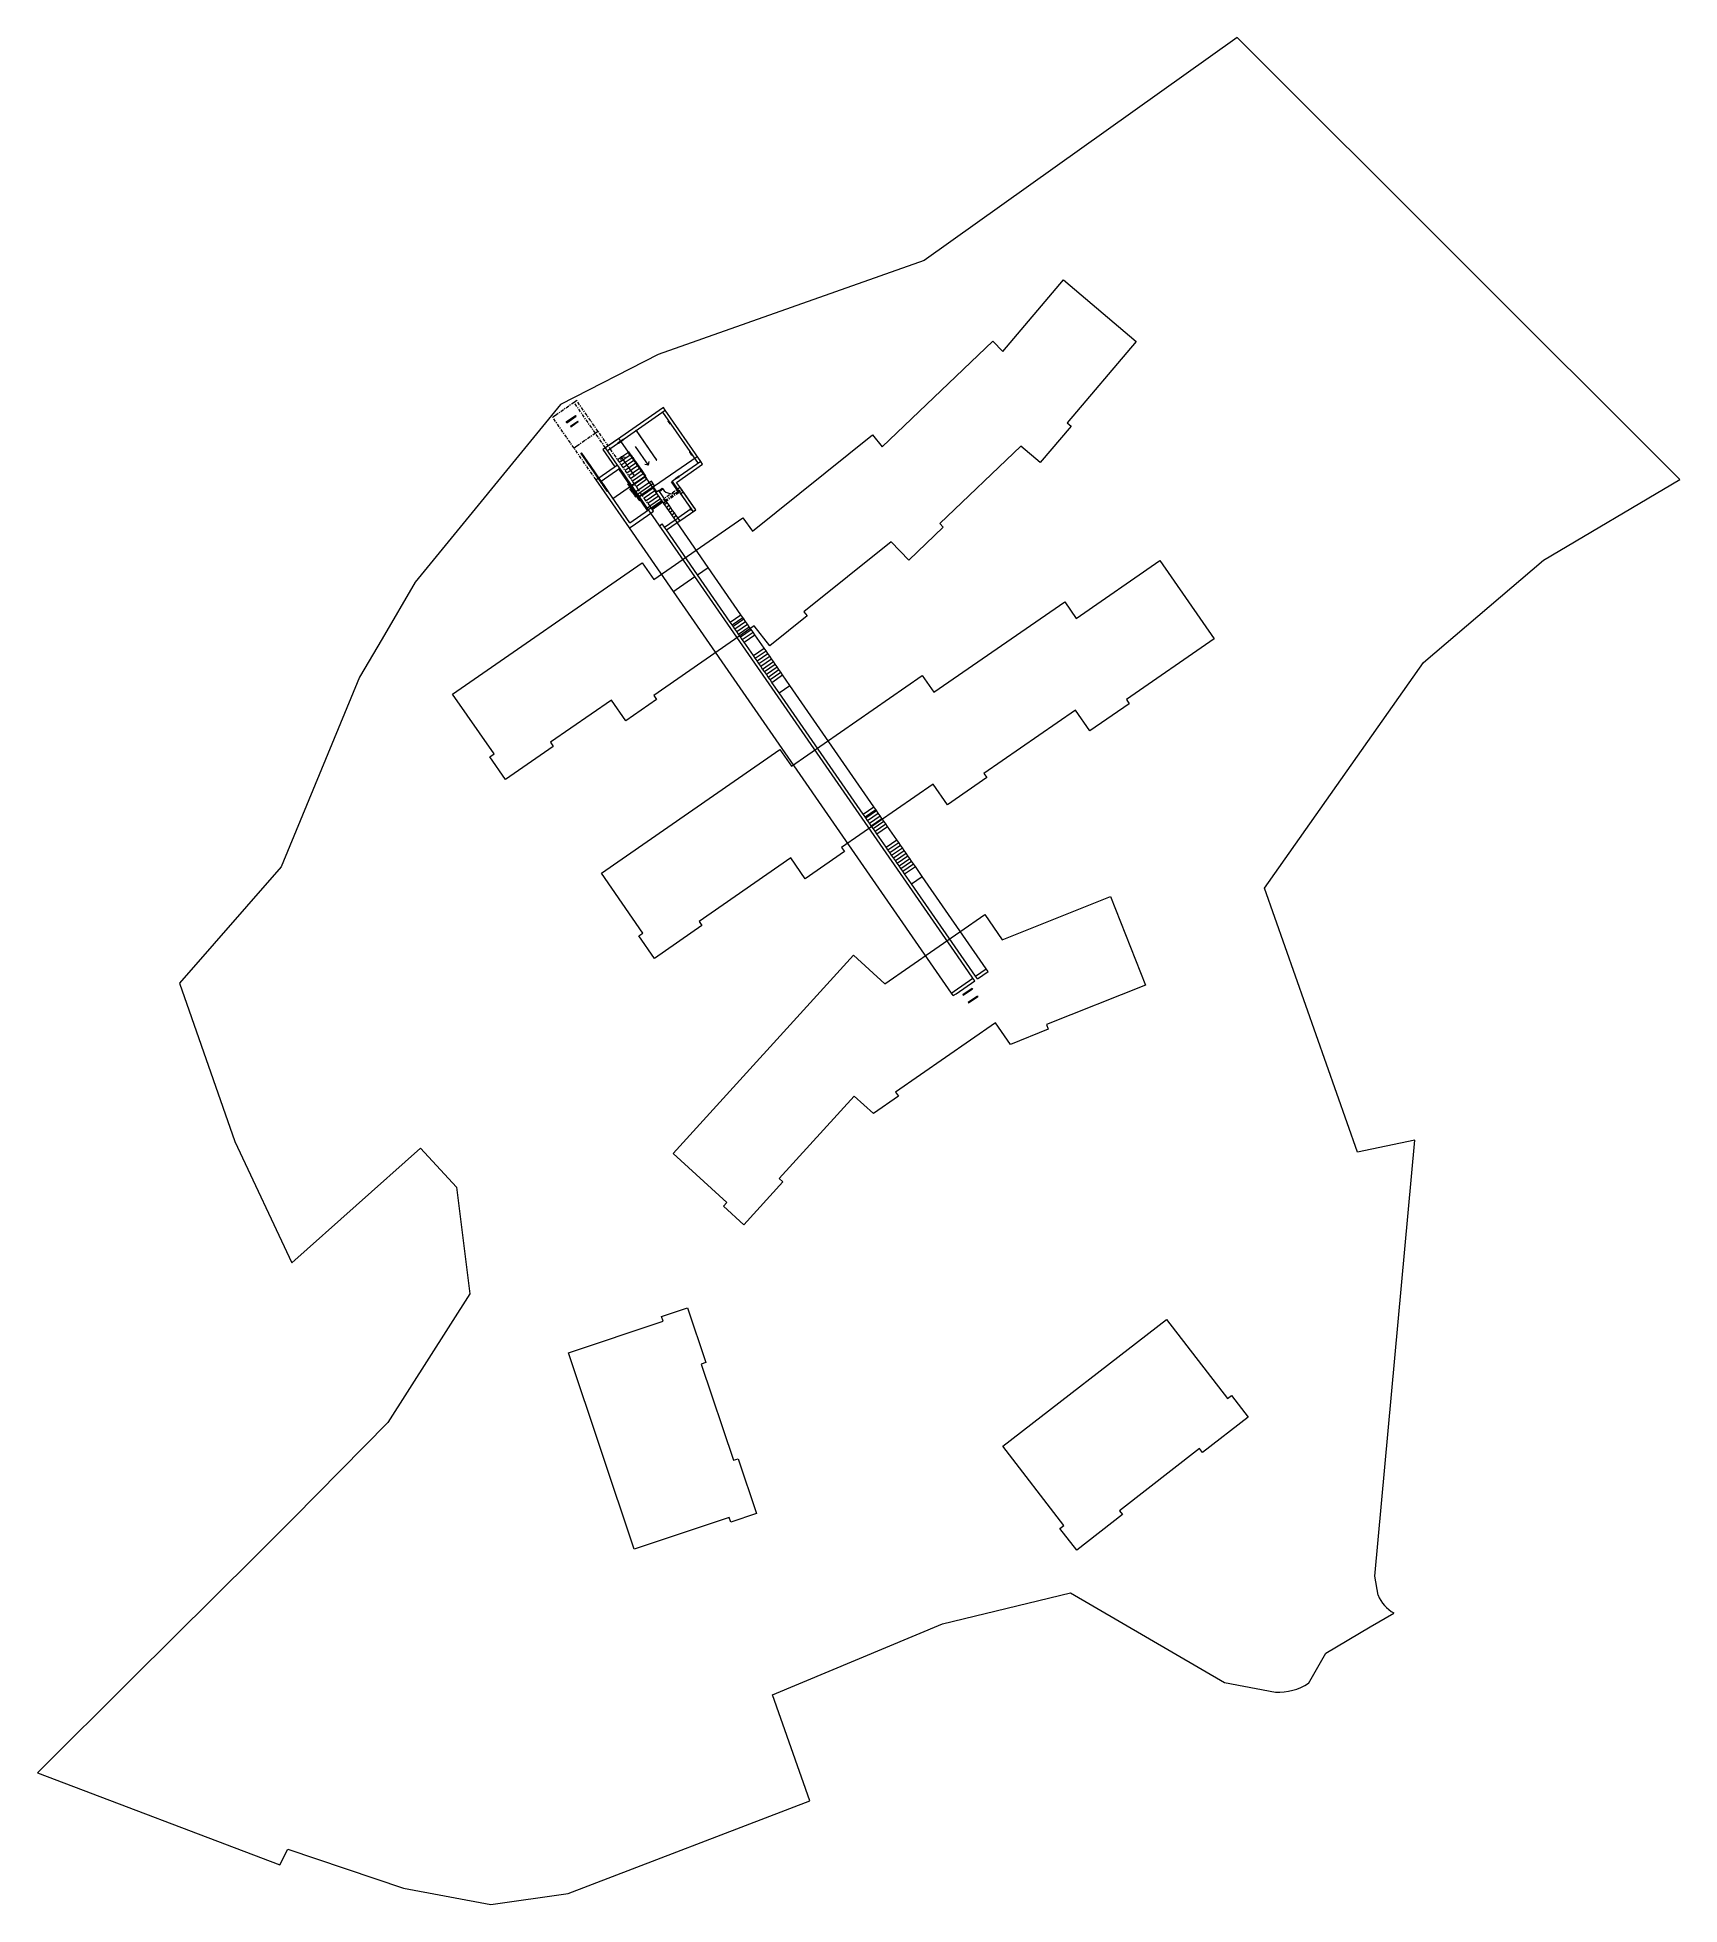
# Model space of a CAD drawing. Header units: metres. Extents: x 2747624 to 2747775, y 1250135 to 1250307.
import ezdxf

# ---------------------------------------------------------------- set-up
doc = ezdxf.new("R2010")
doc.units = ezdxf.units.M
doc.header["$MEASUREMENT"] = 0
doc.linetypes.add('Achse', pattern=[0.23, 0, -0.08, 0.15, 0])
doc.linetypes.add('Strichpunkt 3_1_1mm Achsen', pattern=[0.5, 0.3, -0.1, 0, -0.1])
for name, color, linetype in [('nichttragend', 7, 'Continuous'), ('tragend', 7, 'Continuous'), ('tragend Schichttrennlinien', 7, 'Continuous')]:
    doc.layers.add(name, color=color, linetype=linetype)

msp = doc.modelspace()

# ---------------------------------------------------------------- linework, layer by layer
at = {"layer": 'nichttragend', "color": 253, "linetype": 'Continuous', "lineweight": 0, "true_color": 0x9f9f9f}
for p, q in [((2747734.47, 1250306.78), (2747705.58, 1250286.2)), ((2747775.3, 1250265.99), (2747734.47, 1250306.78)), ((2747705.58, 1250286.2), (2747681.05, 1250277.54)), ((2747712.84, 1250277.79), (2747718.45, 1250284.41)), ((2747718.45, 1250284.41), (2747725.16, 1250278.73)), ((2747681.05, 1250277.54), (2747672.03, 1250272.9)), ((2747701.73, 1250269), (2747711.93, 1250278.75)), ((2747711.93, 1250278.75), (2747712.84, 1250277.79)), ((2747725.16, 1250278.73), (2747718.79, 1250271.21)), ((2747672.03, 1250272.9), (2747658.64, 1250256.51)), ((2747672.56, 1250271.3), (2747673.43, 1250271.89)), ((2747672.56, 1250271.3), (2747672.57, 1250271.29)), ((2747672.57, 1250271.29), (2747673.43, 1250271.89)), ((2747672.57, 1250271.29), (2747672.61, 1250271.23)), ((2747672.61, 1250271.23), (2747673.47, 1250271.83)), ((2747672.67, 1250271.32), (2747673.37, 1250271.8)), ((2747672.67, 1250271.32), (2747672.7, 1250271.28)), ((2747672.7, 1250271.28), (2747673.4, 1250271.76)), ((2747672.95, 1250270.91), (2747673.65, 1250271.39)), ((2747672.95, 1250270.91), (2747672.98, 1250270.86)), ((2747672.98, 1250270.86), (2747673.68, 1250271.35)), ((2747673.37, 1250271.8), (2747673.4, 1250271.76)), ((2747673.43, 1250271.89), (2747673.43, 1250271.89)), ((2747673.43, 1250271.89), (2747673.47, 1250271.83)), ((2747673.65, 1250271.39), (2747673.68, 1250271.35)), ((2747681.99, 1250271.43), (2747681.97, 1250271.42)), ((2747681.97, 1250271.42), (2747681.98, 1250271.41)), ((2747681.98, 1250271.41), (2747681.97, 1250271.4)), ((2747681.97, 1250271.4), (2747682.07, 1250271.25)), ((2747681.98, 1250271.38), (2747681.97, 1250271.38)), ((2747681.97, 1250271.38), (2747681.97, 1250271.38)), ((2747681.97, 1250271.38), (2747681.97, 1250271.38)), ((2747681.97, 1250271.38), (2747681.98, 1250271.38)), ((2747682.2, 1250271.1), (2747681.98, 1250271.41)), ((2747681.98, 1250271.38), (2747681.98, 1250271.38)), ((2747681.98, 1250271.38), (2747681.98, 1250271.38)), ((2747681.98, 1250271.38), (2747681.98, 1250271.38)), ((2747681.98, 1250271.38), (2747681.98, 1250271.37)), ((2747682.07, 1250271.25), (2747681.98, 1250271.38)), ((2747681.98, 1250271.37), (2747681.99, 1250271.36)), ((2747682.1, 1250271.27), (2747681.99, 1250271.43)), ((2747681.99, 1250271.36), (2747682, 1250271.34)), ((2747682, 1250271.34), (2747682.03, 1250271.29)), ((2747682.03, 1250271.29), (2747682.06, 1250271.24)), ((2747682.1, 1250271.19), (2747682.06, 1250271.24)), ((2747682.18, 1250271.09), (2747682.07, 1250271.25)), ((2747682.07, 1250271.25), (2747682.17, 1250271.11)), ((2747682.1, 1250271.27), (2747682.22, 1250271.1)), ((2747682.13, 1250271.14), (2747682.1, 1250271.19)), ((2747682.15, 1250271.13), (2747682.13, 1250271.14)), ((2747682.16, 1250271.11), (2747682.15, 1250271.13)), ((2747682.17, 1250271.11), (2747682.16, 1250271.11)), ((2747682.16, 1250271.11), (2747682.16, 1250271.11)), ((2747682.16, 1250271.11), (2747682.16, 1250271.11)), ((2747682.17, 1250271.11), (2747682.17, 1250271.11)), ((2747682.17, 1250271.11), (2747682.17, 1250271.11)), ((2747682.17, 1250271.11), (2747682.17, 1250271.11)), ((2747682.17, 1250271.11), (2747682.17, 1250271.1)), ((2747682.17, 1250271.1), (2747682.17, 1250271.11)), ((2747682.2, 1250271.1), (2747682.18, 1250271.09)), ((2747682.22, 1250271.1), (2747682.2, 1250271.09)), ((2747682.2, 1250271.09), (2747682.2, 1250271.1)), ((2747719.14, 1250270.91), (2747716.29, 1250267.56)), ((2747718.79, 1250271.21), (2747719.14, 1250270.91)), ((2747677.58, 1250269.53), (2747677.34, 1250269.36)), ((2747677.34, 1250269.36), (2747677.35, 1250269.35)), ((2747677.35, 1250269.35), (2747677.36, 1250269.35)), ((2747677.36, 1250269.35), (2747677.83, 1250269.68)), ((2747677.36, 1250269.35), (2747677.37, 1250269.34)), ((2747677.37, 1250269.34), (2747677.6, 1250269.51)), ((2747677.6, 1250269.51), (2747677.4, 1250269.36)), ((2747677.4, 1250269.36), (2747677.4, 1250269.36)), ((2747677.4, 1250269.36), (2747677.4, 1250269.36)), ((2747677.4, 1250269.36), (2747677.4, 1250269.36)), ((2747677.4, 1250269.36), (2747677.4, 1250269.36)), ((2747677.4, 1250269.36), (2747677.4, 1250269.36)), ((2747677.4, 1250269.36), (2747677.4, 1250269.36)), ((2747677.4, 1250269.36), (2747677.41, 1250269.36)), ((2747677.41, 1250269.36), (2747677.42, 1250269.37)), ((2747677.42, 1250269.37), (2747677.44, 1250269.38)), ((2747677.44, 1250269.38), (2747677.46, 1250269.39)), ((2747677.46, 1250269.39), (2747677.54, 1250269.44)), ((2747677.54, 1250269.44), (2747677.61, 1250269.49)), ((2747677.58, 1250269.53), (2747677.83, 1250269.71)), ((2747677.84, 1250269.67), (2747677.6, 1250269.51)), ((2747677.6, 1250269.51), (2747677.81, 1250269.65)), ((2747677.69, 1250269.55), (2747677.61, 1250269.49)), ((2747677.76, 1250269.6), (2747677.69, 1250269.55)), ((2747677.78, 1250269.62), (2747677.76, 1250269.6)), ((2747677.8, 1250269.63), (2747677.78, 1250269.62)), ((2747677.81, 1250269.64), (2747677.8, 1250269.63)), ((2747677.81, 1250269.65), (2747677.81, 1250269.65)), ((2747677.81, 1250269.65), (2747677.81, 1250269.65)), ((2747677.81, 1250269.65), (2747677.82, 1250269.65)), ((2747677.82, 1250269.65), (2747677.81, 1250269.65)), ((2747677.81, 1250269.65), (2747677.81, 1250269.64)), ((2747677.81, 1250269.64), (2747677.81, 1250269.64)), ((2747677.82, 1250269.65), (2747677.82, 1250269.65)), ((2747677.83, 1250269.71), (2747677.84, 1250269.69)), ((2747677.84, 1250269.69), (2747677.83, 1250269.68)), ((2747677.83, 1250269.68), (2747677.84, 1250269.67)), ((2747680.16, 1250267.31), (2747678.97, 1250269.03)), ((2747679.03, 1250270.54), (2747679, 1250270.52)), ((2747679.03, 1250270.54), (2747679, 1250270.52)), ((2747679, 1250270.52), (2747679.01, 1250270.52)), ((2747679, 1250270.52), (2747679.01, 1250270.52)), ((2747679.03, 1250270.54), (2747679.01, 1250270.52)), ((2747679.01, 1250270.52), (2747680.91, 1250267.77)), ((2747679.01, 1250270.52), (2747680.91, 1250267.77)), ((2747679.02, 1250270.52), (2747679.02, 1250270.53)), ((2747680.94, 1250267.79), (2747679.03, 1250270.54)), ((2747679.03, 1250270.54), (2747679.03, 1250270.54)), ((2747680.94, 1250267.79), (2747679.03, 1250270.54)), ((2747679.03, 1250270.54), (2747679.03, 1250270.54)), ((2747679.08, 1250270.47), (2747679.05, 1250270.45)), ((2747679.07, 1250270.46), (2747679.06, 1250270.46)), ((2747679.13, 1250270.4), (2747679.1, 1250270.38)), ((2747679.12, 1250270.39), (2747679.11, 1250270.39)), ((2747679.17, 1250270.33), (2747679.15, 1250270.31)), ((2747679.16, 1250270.32), (2747679.16, 1250270.33)), ((2747679.22, 1250270.26), (2747679.2, 1250270.24)), ((2747679.21, 1250270.25), (2747679.21, 1250270.26)), ((2747679.27, 1250270.19), (2747679.24, 1250270.18)), ((2747679.26, 1250270.18), (2747679.25, 1250270.19)), ((2747679.32, 1250270.12), (2747679.29, 1250270.11)), ((2747679.31, 1250270.11), (2747679.3, 1250270.12)), ((2747679.36, 1250270.06), (2747679.34, 1250270.04)), ((2747679.36, 1250270.04), (2747679.35, 1250270.05)), ((2747679.41, 1250269.99), (2747679.39, 1250269.97)), ((2747679.4, 1250269.97), (2747679.4, 1250269.98)), ((2747679.46, 1250269.92), (2747679.44, 1250269.9)), ((2747679.45, 1250269.91), (2747679.44, 1250269.91)), ((2747679.51, 1250269.85), (2747679.48, 1250269.83)), ((2747679.5, 1250269.84), (2747679.49, 1250269.84)), ((2747679.56, 1250269.78), (2747679.53, 1250269.76)), ((2747679.55, 1250269.77), (2747679.54, 1250269.78)), ((2747679.6, 1250269.71), (2747679.58, 1250269.69)), ((2747679.59, 1250269.7), (2747679.59, 1250269.71)), ((2747679.65, 1250269.64), (2747679.63, 1250269.63)), ((2747679.64, 1250269.63), (2747679.64, 1250269.64)), ((2747679.7, 1250269.57), (2747679.67, 1250269.56)), ((2747679.69, 1250269.56), (2747679.68, 1250269.57)), ((2747679.75, 1250269.51), (2747679.72, 1250269.49)), ((2747679.74, 1250269.49), (2747679.73, 1250269.5)), ((2747679.79, 1250269.44), (2747679.77, 1250269.42)), ((2747679.78, 1250269.42), (2747679.78, 1250269.43)), ((2747679.84, 1250269.37), (2747679.82, 1250269.35)), ((2747679.83, 1250269.36), (2747679.83, 1250269.36)), ((2747679.89, 1250269.3), (2747679.86, 1250269.28)), ((2747679.88, 1250269.29), (2747679.87, 1250269.29)), ((2747679.94, 1250269.23), (2747679.91, 1250269.21)), ((2747679.93, 1250269.22), (2747679.92, 1250269.23)), ((2747679.98, 1250269.16), (2747679.96, 1250269.14)), ((2747679.97, 1250269.15), (2747679.97, 1250269.16)), ((2747680.03, 1250269.09), (2747680.01, 1250269.08)), ((2747680.02, 1250269.08), (2747680.02, 1250269.09)), ((2747680.08, 1250269.02), (2747680.05, 1250269.01)), ((2747680.07, 1250269.01), (2747680.06, 1250269.02)), ((2747680.13, 1250268.96), (2747680.1, 1250268.94)), ((2747680.12, 1250268.94), (2747680.11, 1250268.95)), ((2747689.74, 1250261.22), (2747700.84, 1250270.12)), ((2747700.84, 1250270.12), (2747701.73, 1250269)), ((2747714.51, 1250269.07), (2747707.04, 1250261.92)), ((2747716.29, 1250267.56), (2747714.51, 1250269.07)), ((2747673.93, 1250268.41), (2747673.97, 1250268.44)), ((2747673.94, 1250268.38), (2747673.93, 1250268.41)), ((2747673.98, 1250268.41), (2747673.94, 1250268.38)), ((2747674.71, 1250267.28), (2747673.94, 1250268.38)), ((2747674.76, 1250267.28), (2747673.97, 1250268.44)), ((2747673.97, 1250268.44), (2747673.98, 1250268.41)), ((2747673.98, 1250268.41), (2747674.75, 1250267.31)), ((2747674.65, 1250267.36), (2747674.69, 1250267.39)), ((2747674.67, 1250267.34), (2747674.65, 1250267.36)), ((2747674.71, 1250267.37), (2747674.67, 1250267.34)), ((2747675.32, 1250266.4), (2747674.67, 1250267.34)), ((2747675.37, 1250266.4), (2747674.69, 1250267.39)), ((2747674.69, 1250267.39), (2747674.71, 1250267.37)), ((2747674.71, 1250267.37), (2747675.36, 1250266.43)), ((2747674.71, 1250267.28), (2747674.75, 1250267.31)), ((2747674.72, 1250267.26), (2747674.71, 1250267.28)), ((2747674.76, 1250267.28), (2747674.72, 1250267.26)), ((2747674.75, 1250267.31), (2747674.76, 1250267.28)), ((2747677.65, 1250268.12), (2747677.59, 1250267.77)), ((2747678.85, 1250266.39), (2747677.65, 1250268.12)), ((2747677.65, 1250268.12), (2747678, 1250268.06)), ((2747678.27, 1250268.55), (2747679.84, 1250266.27)), ((2747678.34, 1250268.55), (2747678.32, 1250268.53)), ((2747678.34, 1250268.55), (2747678.32, 1250268.53)), ((2747678.34, 1250268.55), (2747678.32, 1250268.53)), ((2747678.32, 1250268.53), (2747679.53, 1250266.81)), ((2747678.32, 1250268.53), (2747678.32, 1250268.53)), ((2747678.32, 1250268.53), (2747679.53, 1250266.81)), ((2747678.32, 1250268.53), (2747678.32, 1250268.53)), ((2747678.33, 1250268.53), (2747678.33, 1250268.54)), ((2747678.35, 1250268.4), (2747678.33, 1250268.39)), ((2747678.33, 1250268.39), (2747678.39, 1250268.31)), ((2747679.55, 1250266.83), (2747678.34, 1250268.55)), ((2747678.34, 1250268.55), (2747678.34, 1250268.55)), ((2747679.55, 1250266.83), (2747678.34, 1250268.55)), ((2747678.34, 1250268.55), (2747678.34, 1250268.55)), ((2747678.36, 1250268.42), (2747678.34, 1250268.41)), ((2747678.34, 1250268.41), (2747678.35, 1250268.4)), ((2747678.34, 1250268.38), (2747678.34, 1250268.39)), ((2747678.34, 1250268.39), (2747678.34, 1250268.38)), ((2747678.34, 1250268.38), (2747678.34, 1250268.38)), ((2747678.34, 1250268.38), (2747678.34, 1250268.38)), ((2747678.34, 1250268.38), (2747678.34, 1250268.38)), ((2747678.34, 1250268.38), (2747678.34, 1250268.38)), ((2747678.34, 1250268.38), (2747678.34, 1250268.38)), ((2747678.34, 1250268.38), (2747678.34, 1250268.38)), ((2747678.34, 1250268.38), (2747678.35, 1250268.37)), ((2747678.39, 1250268.31), (2747678.34, 1250268.38)), ((2747678.35, 1250268.4), (2747678.46, 1250268.24)), ((2747678.35, 1250268.37), (2747678.35, 1250268.36)), ((2747678.35, 1250268.36), (2747678.37, 1250268.34)), ((2747678.42, 1250268.33), (2747678.36, 1250268.42)), ((2747678.39, 1250268.47), (2747678.37, 1250268.46)), ((2747678.37, 1250268.34), (2747678.39, 1250268.31)), ((2747678.38, 1250268.46), (2747678.38, 1250268.47)), ((2747678.45, 1250268.23), (2747678.39, 1250268.31)), ((2747678.41, 1250268.28), (2747678.39, 1250268.31)), ((2747678.39, 1250268.31), (2747678.44, 1250268.24)), ((2747678.43, 1250268.26), (2747678.41, 1250268.28)), ((2747678.44, 1250268.4), (2747678.42, 1250268.39)), ((2747678.42, 1250268.33), (2747678.48, 1250268.24)), ((2747678.43, 1250268.39), (2747678.43, 1250268.4)), ((2747678.43, 1250268.25), (2747678.43, 1250268.26)), ((2747678.44, 1250268.24), (2747678.43, 1250268.25)), ((2747678.44, 1250268.24), (2747678.44, 1250268.24)), ((2747678.44, 1250268.24), (2747678.44, 1250268.24)), ((2747678.44, 1250268.24), (2747678.44, 1250268.24)), ((2747678.44, 1250268.24), (2747678.44, 1250268.24)), ((2747678.44, 1250268.24), (2747678.44, 1250268.24)), ((2747678.44, 1250268.24), (2747678.44, 1250268.24)), ((2747678.44, 1250268.24), (2747678.44, 1250268.24)), ((2747678.44, 1250268.24), (2747678.44, 1250268.24)), ((2747678.46, 1250268.24), (2747678.45, 1250268.23)), ((2747678.47, 1250268.23), (2747678.46, 1250268.24)), ((2747678.49, 1250268.33), (2747678.47, 1250268.31)), ((2747678.48, 1250268.24), (2747678.47, 1250268.23)), ((2747678.48, 1250268.32), (2747678.48, 1250268.33)), ((2747678.54, 1250268.26), (2747678.52, 1250268.24)), ((2747678.54, 1250268.25), (2747678.53, 1250268.26)), ((2747678.6, 1250268.19), (2747678.57, 1250268.17)), ((2747678.59, 1250268.18), (2747678.58, 1250268.18)), ((2747678.65, 1250268.12), (2747678.62, 1250268.1)), ((2747678.64, 1250268.1), (2747678.63, 1250268.11)), ((2747678.7, 1250268.05), (2747678.67, 1250268.03)), ((2747678.69, 1250268.03), (2747678.68, 1250268.04)), ((2747678.75, 1250267.97), (2747678.72, 1250267.96)), ((2747678.74, 1250267.96), (2747678.73, 1250267.97)), ((2747678.8, 1250267.9), (2747678.77, 1250267.88)), ((2747678.79, 1250267.89), (2747678.78, 1250267.9)), ((2747678.85, 1250267.83), (2747678.82, 1250267.81)), ((2747678.84, 1250267.82), (2747678.83, 1250267.83)), ((2747678.9, 1250267.76), (2747678.87, 1250267.74)), ((2747678.89, 1250267.75), (2747678.88, 1250267.75)), ((2747678.95, 1250267.69), (2747678.92, 1250267.67)), ((2747678.94, 1250267.68), (2747678.93, 1250267.68)), ((2747679, 1250267.62), (2747678.97, 1250267.6)), ((2747678.99, 1250267.6), (2747678.98, 1250267.61)), ((2747679.05, 1250267.54), (2747679.03, 1250267.53)), ((2747679.04, 1250267.53), (2747679.03, 1250267.54)), ((2747679.1, 1250267.47), (2747679.08, 1250267.46)), ((2747679.09, 1250267.46), (2747679.09, 1250267.47)), ((2747679.15, 1250267.4), (2747679.13, 1250267.38)), ((2747679.14, 1250267.39), (2747679.14, 1250267.4)), ((2747679.2, 1250267.33), (2747679.18, 1250267.31)), ((2747679.19, 1250267.32), (2747679.19, 1250267.33)), ((2747679.25, 1250267.26), (2747679.23, 1250267.24)), ((2747679.24, 1250267.25), (2747679.24, 1250267.25)), ((2747680.16, 1250267.31), (2747679.81, 1250267.37)), ((2747680.17, 1250268.89), (2747680.15, 1250268.87)), ((2747680.16, 1250268.87), (2747680.16, 1250268.88)), ((2747680.16, 1250267.31), (2747680.23, 1250267.65)), ((2747680.22, 1250268.82), (2747680.2, 1250268.8)), ((2747680.21, 1250268.81), (2747680.21, 1250268.81)), ((2747680.27, 1250268.75), (2747680.24, 1250268.73)), ((2747680.26, 1250268.74), (2747680.25, 1250268.74)), ((2747680.32, 1250268.68), (2747680.29, 1250268.66)), ((2747680.31, 1250268.67), (2747680.3, 1250268.68)), ((2747680.36, 1250268.61), (2747680.34, 1250268.59)), ((2747680.36, 1250268.6), (2747680.35, 1250268.61)), ((2747680.41, 1250268.54), (2747680.39, 1250268.53)), ((2747680.4, 1250268.53), (2747680.4, 1250268.54)), ((2747680.46, 1250268.47), (2747680.44, 1250268.46)), ((2747680.45, 1250268.46), (2747680.44, 1250268.47)), ((2747680.51, 1250268.41), (2747680.48, 1250268.39)), ((2747680.5, 1250268.39), (2747680.49, 1250268.4)), ((2747680.56, 1250268.34), (2747680.53, 1250268.32)), ((2747680.55, 1250268.32), (2747680.54, 1250268.33)), ((2747680.6, 1250268.27), (2747680.58, 1250268.25)), ((2747680.59, 1250268.26), (2747680.59, 1250268.26)), ((2747680.65, 1250268.2), (2747680.63, 1250268.18)), ((2747680.64, 1250268.19), (2747680.64, 1250268.19)), ((2747680.7, 1250268.13), (2747680.67, 1250268.11)), ((2747680.69, 1250268.12), (2747680.68, 1250268.13)), ((2747680.75, 1250268.06), (2747680.72, 1250268.04)), ((2747680.74, 1250268.05), (2747680.73, 1250268.06)), ((2747680.79, 1250267.99), (2747680.77, 1250267.98)), ((2747680.78, 1250267.98), (2747680.78, 1250267.99)), ((2747680.84, 1250267.92), (2747680.82, 1250267.91)), ((2747680.83, 1250267.91), (2747680.83, 1250267.92)), ((2747680.89, 1250267.86), (2747680.86, 1250267.84)), ((2747680.88, 1250267.84), (2747680.87, 1250267.85)), ((2747680.94, 1250267.79), (2747680.91, 1250267.77)), ((2747680.91, 1250267.77), (2747680.94, 1250267.78)), ((2747680.91, 1250267.77), (2747680.94, 1250267.78)), ((2747680.91, 1250267.77), (2747680.91, 1250267.77)), ((2747680.91, 1250267.77), (2747680.91, 1250267.77)), ((2747680.93, 1250267.77), (2747680.92, 1250267.78)), ((2747680.94, 1250267.78), (2747680.94, 1250267.79)), ((2747680.94, 1250267.78), (2747680.94, 1250267.79)), ((2747683.95, 1250268.56), (2747683.94, 1250268.55)), ((2747683.94, 1250268.55), (2747684.05, 1250268.39)), ((2747683.96, 1250268.58), (2747683.95, 1250268.57)), ((2747683.95, 1250268.57), (2747683.95, 1250268.56)), ((2747683.95, 1250268.56), (2747684.17, 1250268.25)), ((2747683.95, 1250268.53), (2747683.95, 1250268.53)), ((2747683.95, 1250268.53), (2747683.95, 1250268.53)), ((2747683.95, 1250268.53), (2747683.95, 1250268.53)), ((2747683.95, 1250268.53), (2747683.95, 1250268.53)), ((2747683.95, 1250268.53), (2747683.95, 1250268.53)), ((2747683.95, 1250268.53), (2747683.95, 1250268.53)), ((2747683.95, 1250268.53), (2747683.95, 1250268.52)), ((2747684.05, 1250268.39), (2747683.95, 1250268.53)), ((2747683.95, 1250268.52), (2747683.95, 1250268.52)), ((2747683.95, 1250268.52), (2747683.96, 1250268.5)), ((2747684.08, 1250268.41), (2747683.96, 1250268.58)), ((2747683.96, 1250268.5), (2747683.97, 1250268.49)), ((2747683.97, 1250268.49), (2747684, 1250268.44)), ((2747684, 1250268.44), (2747684.04, 1250268.39)), ((2747684.07, 1250268.34), (2747684.04, 1250268.39)), ((2747684.16, 1250268.24), (2747684.05, 1250268.39)), ((2747684.05, 1250268.39), (2747684.14, 1250268.26)), ((2747684.11, 1250268.29), (2747684.07, 1250268.34)), ((2747684.08, 1250268.41), (2747684.19, 1250268.25)), ((2747684.12, 1250268.27), (2747684.11, 1250268.29)), ((2747684.13, 1250268.26), (2747684.12, 1250268.27)), ((2747684.14, 1250268.26), (2747684.13, 1250268.26)), ((2747684.14, 1250268.26), (2747684.14, 1250268.26)), ((2747684.14, 1250268.26), (2747684.14, 1250268.25)), ((2747684.14, 1250268.25), (2747684.14, 1250268.26)), ((2747684.14, 1250268.26), (2747684.14, 1250268.26)), ((2747684.14, 1250268.25), (2747684.14, 1250268.25)), ((2747684.14, 1250268.25), (2747684.14, 1250268.25)), ((2747684.14, 1250268.25), (2747684.14, 1250268.25)), ((2747684.17, 1250268.25), (2747684.16, 1250268.24)), ((2747684.18, 1250268.24), (2747684.17, 1250268.25)), ((2747684.19, 1250268.25), (2747684.18, 1250268.24)), ((2747675.31, 1250266.41), (2747675.35, 1250266.44)), ((2747675.33, 1250266.39), (2747675.31, 1250266.41)), ((2747675.32, 1250266.4), (2747675.36, 1250266.43)), ((2747675.33, 1250266.38), (2747675.32, 1250266.4)), ((2747675.37, 1250266.41), (2747675.33, 1250266.39)), ((2747675.37, 1250266.4), (2747675.33, 1250266.38)), ((2747675.86, 1250265.61), (2747675.33, 1250266.39)), ((2747675.92, 1250265.62), (2747675.35, 1250266.44)), ((2747675.35, 1250266.44), (2747675.37, 1250266.41)), ((2747675.36, 1250266.43), (2747675.37, 1250266.4)), ((2747675.37, 1250266.41), (2747675.9, 1250265.64)), ((2747675.86, 1250265.61), (2747675.9, 1250265.64)), ((2747675.88, 1250265.59), (2747675.86, 1250265.61)), ((2747675.92, 1250265.62), (2747675.88, 1250265.59)), ((2747675.9, 1250265.64), (2747675.92, 1250265.62)), ((2747675.9, 1250265.55), (2747675.94, 1250265.58)), ((2747675.92, 1250265.53), (2747675.9, 1250265.55)), ((2747675.96, 1250265.56), (2747675.92, 1250265.53)), ((2747676.34, 1250264.92), (2747675.92, 1250265.53)), ((2747676.4, 1250264.92), (2747675.94, 1250265.58)), ((2747675.94, 1250265.58), (2747675.96, 1250265.56)), ((2747675.94, 1250265.58), (2747676.4, 1250264.92)), ((2747676.4, 1250264.92), (2747675.94, 1250265.58)), ((2747675.96, 1250265.56), (2747676.38, 1250264.95)), ((2747677.5, 1250267.03), (2747677.42, 1250266.97)), ((2747678.62, 1250265.23), (2747677.42, 1250266.97)), ((2747678.71, 1250265.29), (2747677.5, 1250267.03)), ((2747678.26, 1250265.6), (2747678.33, 1250265.65)), ((2747679.35, 1250264.02), (2747678.26, 1250265.6)), ((2747679.42, 1250264.07), (2747678.33, 1250265.65)), ((2747679.88, 1250266.31), (2747678.6, 1250265.43)), ((2747679.88, 1250266.31), (2747678.6, 1250265.43)), ((2747678.62, 1250265.4), (2747679.92, 1250266.3)), ((2747678.62, 1250265.4), (2747679.92, 1250266.3)), ((2747678.7, 1250265.46), (2747678.69, 1250265.48)), ((2747678.69, 1250265.47), (2747678.7, 1250265.47)), ((2747678.78, 1250265.51), (2747678.77, 1250265.54)), ((2747678.77, 1250265.52), (2747678.78, 1250265.53)), ((2747678.86, 1250265.57), (2747678.85, 1250265.59)), ((2747678.85, 1250265.58), (2747678.86, 1250265.58)), ((2747678.94, 1250265.63), (2747678.93, 1250265.65)), ((2747678.93, 1250265.63), (2747678.94, 1250265.64)), ((2747679.02, 1250265.68), (2747679.01, 1250265.71)), ((2747679.01, 1250265.69), (2747679.02, 1250265.7)), ((2747679.1, 1250265.74), (2747679.09, 1250265.76)), ((2747679.09, 1250265.75), (2747679.1, 1250265.75)), ((2747679.18, 1250265.79), (2747679.17, 1250265.82)), ((2747679.17, 1250265.8), (2747679.18, 1250265.81)), ((2747679.27, 1250265.85), (2747679.25, 1250265.87)), ((2747679.25, 1250265.86), (2747679.26, 1250265.86)), ((2747679.3, 1250267.19), (2747679.28, 1250267.17)), ((2747679.29, 1250267.17), (2747679.29, 1250267.18)), ((2747679.35, 1250267.12), (2747679.33, 1250267.1)), ((2747679.35, 1250265.9), (2747679.33, 1250265.93)), ((2747679.33, 1250265.91), (2747679.34, 1250265.92)), ((2747679.34, 1250267.1), (2747679.34, 1250267.11)), ((2747679.4, 1250267.04), (2747679.38, 1250267.03)), ((2747679.39, 1250267.03), (2747679.39, 1250267.04)), ((2747679.43, 1250265.96), (2747679.41, 1250265.98)), ((2747679.41, 1250265.97), (2747679.42, 1250265.97)), ((2747679.45, 1250266.97), (2747679.43, 1250266.96)), ((2747679.44, 1250266.96), (2747679.44, 1250266.97)), ((2747679.5, 1250266.9), (2747679.48, 1250266.88)), ((2747679.49, 1250266.89), (2747679.49, 1250266.9)), ((2747679.51, 1250266.01), (2747679.49, 1250266.04)), ((2747679.49, 1250266.02), (2747679.5, 1250266.03)), ((2747679.55, 1250266.83), (2747679.53, 1250266.81)), ((2747679.53, 1250266.81), (2747679.88, 1250266.31)), ((2747679.53, 1250266.81), (2747679.88, 1250266.31)), ((2747679.55, 1250266.82), (2747679.54, 1250266.83)), ((2747679.92, 1250266.3), (2747679.55, 1250266.83)), ((2747679.92, 1250266.3), (2747679.55, 1250266.83)), ((2747679.6, 1250266.77), (2747679.57, 1250266.75)), ((2747679.59, 1250266.07), (2747679.57, 1250266.1)), ((2747679.57, 1250266.08), (2747679.58, 1250266.09)), ((2747679.59, 1250266.75), (2747679.58, 1250266.76)), ((2747679.64, 1250266.7), (2747679.62, 1250266.68)), ((2747679.63, 1250266.69), (2747679.63, 1250266.7)), ((2747679.67, 1250266.13), (2747679.65, 1250266.15)), ((2747679.65, 1250266.14), (2747679.66, 1250266.14)), ((2747679.69, 1250266.64), (2747679.66, 1250266.62)), ((2747679.68, 1250266.62), (2747679.67, 1250266.63)), ((2747679.73, 1250266.57), (2747679.71, 1250266.56)), ((2747679.72, 1250266.56), (2747679.72, 1250266.57)), ((2747679.75, 1250266.18), (2747679.73, 1250266.21)), ((2747679.74, 1250266.19), (2747679.74, 1250266.2)), ((2747679.78, 1250266.51), (2747679.75, 1250266.49)), ((2747679.77, 1250266.5), (2747679.76, 1250266.5)), ((2747679.82, 1250266.44), (2747679.8, 1250266.43)), ((2747679.81, 1250266.43), (2747679.81, 1250266.44)), ((2747679.83, 1250266.24), (2747679.81, 1250266.26)), ((2747679.82, 1250266.25), (2747679.82, 1250266.25)), ((2747679.83, 1250266.25), (2747679.82, 1250266.24)), ((2747679.82, 1250266.24), (2747679.88, 1250266.16)), ((2747679.83, 1250266.24), (2747679.82, 1250266.24)), ((2747679.82, 1250266.24), (2747679.82, 1250266.24)), ((2747679.82, 1250266.24), (2747679.82, 1250266.24)), ((2747679.82, 1250266.24), (2747679.82, 1250266.24)), ((2747679.82, 1250266.24), (2747679.82, 1250266.24)), ((2747679.82, 1250266.24), (2747679.82, 1250266.24)), ((2747679.82, 1250266.24), (2747679.83, 1250266.24)), ((2747679.84, 1250266.27), (2747679.83, 1250266.26)), ((2747679.83, 1250266.26), (2747679.83, 1250266.25)), ((2747679.83, 1250266.25), (2747679.95, 1250266.09)), ((2747679.83, 1250266.24), (2747679.83, 1250266.23)), ((2747679.88, 1250266.16), (2747679.83, 1250266.24)), ((2747679.83, 1250266.23), (2747679.83, 1250266.23)), ((2747679.83, 1250266.23), (2747679.84, 1250266.22)), ((2747679.87, 1250266.38), (2747679.84, 1250266.36)), ((2747679.9, 1250266.18), (2747679.84, 1250266.27)), ((2747679.84, 1250266.22), (2747679.86, 1250266.19)), ((2747679.86, 1250266.37), (2747679.85, 1250266.37)), ((2747679.86, 1250266.19), (2747679.88, 1250266.16)), ((2747679.93, 1250266.08), (2747679.88, 1250266.16)), ((2747679.89, 1250266.14), (2747679.88, 1250266.16)), ((2747679.88, 1250266.16), (2747679.93, 1250266.09)), ((2747679.91, 1250266.31), (2747679.89, 1250266.3)), ((2747679.91, 1250266.11), (2747679.89, 1250266.14)), ((2747679.9, 1250266.3), (2747679.9, 1250266.31)), ((2747679.9, 1250266.18), (2747679.97, 1250266.1)), ((2747679.92, 1250266.1), (2747679.91, 1250266.11)), ((2747679.93, 1250266.09), (2747679.92, 1250266.1)), ((2747679.92, 1250266.1), (2747679.92, 1250266.1)), ((2747679.95, 1250266.09), (2747679.93, 1250266.08)), ((2747679.93, 1250266.09), (2747679.93, 1250266.09)), ((2747679.93, 1250266.09), (2747679.93, 1250266.09)), ((2747679.93, 1250266.09), (2747679.93, 1250266.09)), ((2747679.93, 1250266.09), (2747679.93, 1250266.09)), ((2747679.93, 1250266.09), (2747679.93, 1250266.09)), ((2747679.93, 1250266.09), (2747679.93, 1250266.09)), ((2747679.93, 1250266.09), (2747679.93, 1250266.09)), ((2747679.97, 1250266.1), (2747679.95, 1250266.09)), ((2747679.95, 1250266.09), (2747679.95, 1250266.09)), ((2747682.27, 1250265.76), (2747682.33, 1250265.81)), ((2747682.31, 1250265.7), (2747682.27, 1250265.76)), ((2747682.38, 1250265.74), (2747682.31, 1250265.7)), ((2747682.31, 1250265.7), (2747682.89, 1250264.86)), ((2747682.38, 1250265.74), (2747682.33, 1250265.81)), ((2747682.33, 1250265.81), (2747682.38, 1250265.74)), ((2747682.38, 1250265.74), (2747682.33, 1250265.81)), ((2747682.38, 1250265.74), (2747682.33, 1250265.81)), ((2747682.65, 1250266.07), (2747682.8, 1250266.18)), ((2747682.66, 1250266.06), (2747682.65, 1250266.07)), ((2747682.65, 1250266.05), (2747682.66, 1250266.06)), ((2747682.66, 1250266.04), (2747682.65, 1250266.05)), ((2747682.97, 1250266.27), (2747682.66, 1250266.06)), ((2747682.82, 1250266.15), (2747682.66, 1250266.04)), ((2747682.66, 1250266.08), (2747682.66, 1250266.09)), ((2747682.66, 1250266.09), (2747682.67, 1250266.09)), ((2747682.67, 1250266.08), (2747682.66, 1250266.08)), ((2747682.66, 1250266.08), (2747682.66, 1250266.08)), ((2747682.66, 1250266.08), (2747682.66, 1250266.08)), ((2747682.8, 1250266.18), (2747682.67, 1250266.08)), ((2747682.67, 1250266.09), (2747682.68, 1250266.11)), ((2747682.67, 1250266.09), (2747682.67, 1250266.09)), ((2747682.67, 1250266.09), (2747682.67, 1250266.09)), ((2747682.67, 1250266.08), (2747682.67, 1250266.08)), ((2747682.68, 1250266.11), (2747682.7, 1250266.12)), ((2747682.7, 1250266.12), (2747682.75, 1250266.15)), ((2747682.75, 1250266.15), (2747682.8, 1250266.19)), ((2747682.96, 1250266.29), (2747682.8, 1250266.18)), ((2747682.8, 1250266.18), (2747682.94, 1250266.27)), ((2747682.85, 1250266.22), (2747682.8, 1250266.19)), ((2747682.82, 1250266.15), (2747682.99, 1250266.26)), ((2747682.9, 1250266.26), (2747682.85, 1250266.22)), ((2747682.91, 1250266.27), (2747682.9, 1250266.26)), ((2747682.93, 1250266.27), (2747682.91, 1250266.27)), ((2747682.94, 1250266.28), (2747682.93, 1250266.28)), ((2747682.93, 1250266.28), (2747682.93, 1250266.27)), ((2747682.94, 1250266.27), (2747682.94, 1250266.28)), ((2747682.94, 1250266.28), (2747682.94, 1250266.28)), ((2747682.94, 1250266.28), (2747682.94, 1250266.28)), ((2747682.94, 1250266.28), (2747682.94, 1250266.28)), ((2747682.94, 1250266.28), (2747682.94, 1250266.28)), ((2747682.94, 1250266.27), (2747682.94, 1250266.27)), ((2747682.97, 1250266.27), (2747682.96, 1250266.29)), ((2747682.98, 1250266.28), (2747682.97, 1250266.27)), ((2747682.99, 1250266.26), (2747682.98, 1250266.28)), ((2747762.75, 1250258.55), (2747775.3, 1250265.99)), ((2747676.34, 1250264.92), (2747676.38, 1250264.95)), ((2747676.36, 1250264.9), (2747676.34, 1250264.92)), ((2747676.4, 1250264.92), (2747676.36, 1250264.9)), ((2747676.38, 1250264.95), (2747676.4, 1250264.92)), ((2747678.72, 1250264.76), (2747678.45, 1250265.14)), ((2747678.45, 1250265.14), (2747678.47, 1250265.03)), ((2747678.45, 1250265.14), (2747678.55, 1250265.09)), ((2747678.54, 1250265.34), (2747678.51, 1250265.32)), ((2747678.51, 1250265.32), (2747678.58, 1250265.2)), ((2747678.57, 1250265.22), (2747678.53, 1250265.2)), ((2747678.53, 1250265.2), (2747678.8, 1250264.81)), ((2747678.62, 1250265.23), (2747678.54, 1250265.34)), ((2747678.55, 1250265.32), (2747678.64, 1250265.38)), ((2747678.55, 1250265.32), (2747678.64, 1250265.38)), ((2747678.83, 1250264.84), (2747678.57, 1250265.22)), ((2747678.58, 1250265.2), (2747678.62, 1250265.23)), ((2747678.6, 1250265.43), (2747678.6, 1250265.42)), ((2747678.6, 1250265.43), (2747678.6, 1250265.42)), ((2747678.62, 1250265.4), (2747678.6, 1250265.43)), ((2747678.6, 1250265.42), (2747678.62, 1250265.4)), ((2747678.6, 1250265.42), (2747678.62, 1250265.4)), ((2747678.61, 1250265.41), (2747678.62, 1250265.42)), ((2747678.62, 1250265.4), (2747678.62, 1250265.4)), ((2747678.62, 1250265.4), (2747678.62, 1250265.4)), ((2747678.71, 1250265.29), (2747678.62, 1250265.23)), ((2747678.72, 1250264.75), (2747678.99, 1250264.36)), ((2747678.8, 1250264.81), (2747678.83, 1250264.84)), ((2747678.8, 1250264.8), (2747678.84, 1250264.83)), ((2747679.07, 1250264.42), (2747678.8, 1250264.8)), ((2747678.84, 1250264.83), (2747679.1, 1250264.44)), ((2747678.99, 1250264.36), (2747678.89, 1250264.42)), ((2747678.99, 1250264.36), (2747678.97, 1250264.47)), ((2747679.1, 1250264.44), (2747679.07, 1250264.42)), ((2747679.13, 1250264.49), (2747679.1, 1250264.46)), ((2747679.1, 1250264.46), (2747679.17, 1250264.35)), ((2747679.21, 1250264.38), (2747679.13, 1250264.49)), ((2747679.22, 1250264.55), (2747679.14, 1250264.49)), ((2747680.07, 1250263.14), (2747679.14, 1250264.49)), ((2747679.17, 1250264.35), (2747679.21, 1250264.38)), ((2747679.2, 1250264.4), (2747679.28, 1250264.45)), ((2747679.2, 1250264.4), (2747679.28, 1250264.45)), ((2747680.16, 1250263.2), (2747679.22, 1250264.55)), ((2747680.59, 1250265.33), (2747679.29, 1250264.43)), ((2747680.59, 1250265.33), (2747679.29, 1250264.43)), ((2747679.29, 1250264.43), (2747679.29, 1250264.43)), ((2747679.29, 1250264.43), (2747679.31, 1250264.4)), ((2747679.29, 1250264.43), (2747679.29, 1250264.43)), ((2747679.29, 1250264.43), (2747679.31, 1250264.4)), ((2747679.29, 1250264.43), (2747679.31, 1250264.41)), ((2747679.31, 1250264.42), (2747679.3, 1250264.42)), ((2747679.31, 1250264.41), (2747680.59, 1250265.29)), ((2747679.31, 1250264.41), (2747680.59, 1250265.29)), ((2747679.31, 1250264.4), (2747679.31, 1250264.41)), ((2747679.31, 1250264.4), (2747679.31, 1250264.41)), ((2747679.42, 1250264.07), (2747679.35, 1250264.02)), ((2747679.37, 1250264.49), (2747679.39, 1250264.46)), ((2747679.39, 1250264.48), (2747679.38, 1250264.47)), ((2747679.45, 1250264.54), (2747679.47, 1250264.52)), ((2747679.47, 1250264.53), (2747679.46, 1250264.53)), ((2747679.54, 1250264.6), (2747679.55, 1250264.57)), ((2747679.55, 1250264.59), (2747679.54, 1250264.58)), ((2747679.62, 1250264.65), (2747679.63, 1250264.63)), ((2747679.63, 1250264.65), (2747679.62, 1250264.64)), ((2747679.7, 1250264.71), (2747679.71, 1250264.69)), ((2747679.71, 1250264.7), (2747679.7, 1250264.7)), ((2747679.78, 1250264.77), (2747679.79, 1250264.74)), ((2747679.79, 1250264.76), (2747679.78, 1250264.75)), ((2747679.86, 1250264.82), (2747679.87, 1250264.8)), ((2747679.87, 1250264.81), (2747679.86, 1250264.81)), ((2747679.94, 1250264.88), (2747679.95, 1250264.85)), ((2747679.95, 1250264.87), (2747679.94, 1250264.86)), ((2747680.02, 1250264.93), (2747680.03, 1250264.91)), ((2747680.03, 1250264.92), (2747680.02, 1250264.92)), ((2747680.1, 1250264.99), (2747680.12, 1250264.96)), ((2747680.11, 1250264.98), (2747680.1, 1250264.97)), ((2747680.18, 1250265.04), (2747680.2, 1250265.02)), ((2747680.19, 1250265.04), (2747680.18, 1250265.03)), ((2747680.26, 1250265.1), (2747680.28, 1250265.08)), ((2747680.27, 1250265.09), (2747680.26, 1250265.09)), ((2747680.34, 1250265.16), (2747680.36, 1250265.13)), ((2747680.35, 1250265.15), (2747680.34, 1250265.14)), ((2747680.42, 1250265.21), (2747680.44, 1250265.19)), ((2747680.43, 1250265.2), (2747680.42, 1250265.2)), ((2747680.5, 1250265.27), (2747680.52, 1250265.24)), ((2747680.51, 1250265.26), (2747680.5, 1250265.25)), ((2747680.58, 1250265.32), (2747680.6, 1250265.3)), ((2747680.59, 1250265.31), (2747680.58, 1250265.31)), ((2747680.93, 1250264.84), (2747680.59, 1250265.33)), ((2747680.93, 1250264.84), (2747680.59, 1250265.33)), ((2747680.59, 1250265.29), (2747680.91, 1250264.82)), ((2747680.59, 1250265.29), (2747680.91, 1250264.82)), ((2747680.66, 1250265.24), (2747680.63, 1250265.22)), ((2747680.65, 1250265.23), (2747680.64, 1250265.24)), ((2747680.71, 1250265.16), (2747680.69, 1250265.14)), ((2747680.7, 1250265.15), (2747680.7, 1250265.16)), ((2747680.77, 1250265.08), (2747680.74, 1250265.06)), ((2747680.76, 1250265.07), (2747680.75, 1250265.08)), ((2747680.82, 1250265), (2747680.8, 1250264.98)), ((2747680.81, 1250264.99), (2747680.81, 1250265)), ((2747680.88, 1250264.92), (2747680.85, 1250264.9)), ((2747680.87, 1250264.91), (2747680.86, 1250264.92)), ((2747680.91, 1250264.82), (2747680.94, 1250264.84)), ((2747680.91, 1250264.82), (2747680.94, 1250264.84)), ((2747680.93, 1250264.84), (2747680.91, 1250264.82)), ((2747680.91, 1250264.82), (2747680.91, 1250264.82)), ((2747680.91, 1250264.82), (2747680.91, 1250264.82)), ((2747680.92, 1250264.83), (2747680.92, 1250264.84)), ((2747680.94, 1250264.84), (2747680.93, 1250264.84)), ((2747680.94, 1250264.84), (2747680.93, 1250264.84)), ((2747681.11, 1250264.96), (2747681.43, 1250265.18)), ((2747681.11, 1250264.96), (2747681.18, 1250265.01)), ((2747681.16, 1250264.9), (2747681.11, 1250264.96)), ((2747681.16, 1250264.9), (2747681.11, 1250264.96)), ((2747681.16, 1250264.9), (2747681.11, 1250264.96)), ((2747681.16, 1250264.9), (2747681.11, 1250264.96)), ((2747681.16, 1250264.9), (2747681.47, 1250265.12)), ((2747681.23, 1250264.94), (2747681.16, 1250264.9)), ((2747681.18, 1250265.01), (2747681.23, 1250264.94)), ((2747681.32, 1250264.11), (2747681.31, 1250264.1)), ((2747681.31, 1250264.1), (2747681.36, 1250264.02)), ((2747681.31, 1250264.09), (2747681.31, 1250264.09)), ((2747681.31, 1250264.09), (2747681.31, 1250264.09)), ((2747681.31, 1250264.09), (2747681.31, 1250264.09)), ((2747681.31, 1250264.09), (2747681.31, 1250264.09)), ((2747681.31, 1250264.09), (2747681.31, 1250264.09)), ((2747681.31, 1250264.09), (2747681.31, 1250264.09)), ((2747681.31, 1250264.09), (2747681.31, 1250264.09)), ((2747681.31, 1250264.09), (2747681.31, 1250264.09)), ((2747681.31, 1250264.09), (2747681.32, 1250264.08)), ((2747681.36, 1250264.02), (2747681.31, 1250264.09)), ((2747681.33, 1250264.13), (2747681.32, 1250264.12)), ((2747681.32, 1250264.12), (2747681.32, 1250264.11)), ((2747681.32, 1250264.11), (2747681.43, 1250263.95)), ((2747681.32, 1250264.08), (2747681.32, 1250264.07)), ((2747681.32, 1250264.07), (2747681.34, 1250264.05)), ((2747681.39, 1250264.04), (2747681.33, 1250264.13)), ((2747681.34, 1250264.05), (2747681.36, 1250264.02)), ((2747681.36, 1250265.14), (2747681.43, 1250265.18)), ((2747681.41, 1250265.07), (2747681.36, 1250265.14)), ((2747681.42, 1250263.94), (2747681.36, 1250264.02)), ((2747681.38, 1250263.99), (2747681.36, 1250264.02)), ((2747681.36, 1250264.02), (2747681.41, 1250263.95)), ((2747681.4, 1250263.97), (2747681.38, 1250263.99)), ((2747681.39, 1250264.04), (2747681.45, 1250263.95)), ((2747681.4, 1250263.96), (2747681.4, 1250263.97)), ((2747681.41, 1250263.95), (2747681.4, 1250263.96)), ((2747681.47, 1250265.12), (2747681.41, 1250265.07)), ((2747681.41, 1250263.95), (2747681.41, 1250263.94)), ((2747681.41, 1250263.94), (2747681.41, 1250263.95)), ((2747681.41, 1250263.95), (2747681.41, 1250263.95)), ((2747681.41, 1250263.95), (2747681.41, 1250263.95)), ((2747681.41, 1250263.94), (2747681.41, 1250263.94)), ((2747681.41, 1250263.94), (2747681.41, 1250263.94)), ((2747681.41, 1250263.94), (2747681.41, 1250263.94)), ((2747681.41, 1250263.94), (2747681.41, 1250263.94)), ((2747681.43, 1250263.95), (2747681.42, 1250263.94)), ((2747681.43, 1250265.18), (2747681.44, 1250265.17)), ((2747681.44, 1250263.94), (2747681.43, 1250263.95)), ((2747681.44, 1250265.17), (2747681.45, 1250265.15)), ((2747681.45, 1250263.95), (2747681.44, 1250263.94)), ((2747681.45, 1250265.15), (2747681.47, 1250265.12)), ((2747683.12, 1250264.68), (2747683.37, 1250264.85)), ((2747683.12, 1250264.68), (2747684.09, 1250263.28)), ((2747684.34, 1250263.45), (2747683.37, 1250264.85)), ((2747680.07, 1250263.14), (2747680.16, 1250263.2)), ((2747680.65, 1250256.77), (2747688.87, 1250262.47)), ((2747684.09, 1250263.28), (2747682.87, 1250262.44)), ((2747682.87, 1250262.44), (2747683.04, 1250262.19)), ((2747683.04, 1250262.19), (2747684.51, 1250263.2)), ((2747684.01, 1250263.35), (2747684, 1250263.34)), ((2747684, 1250263.34), (2747684.06, 1250263.26)), ((2747684, 1250263.33), (2747684, 1250263.33)), ((2747684, 1250263.33), (2747684, 1250263.33)), ((2747684, 1250263.33), (2747684, 1250263.33)), ((2747684, 1250263.33), (2747684, 1250263.33)), ((2747684, 1250263.33), (2747684, 1250263.33)), ((2747684, 1250263.33), (2747684, 1250263.33)), ((2747684, 1250263.33), (2747684.01, 1250263.33)), ((2747684.06, 1250263.26), (2747684, 1250263.33)), ((2747684.02, 1250263.37), (2747684.01, 1250263.36)), ((2747684.01, 1250263.36), (2747684.01, 1250263.35)), ((2747684.01, 1250263.35), (2747684.13, 1250263.19)), ((2747684.01, 1250263.33), (2747684.01, 1250263.33)), ((2747684.01, 1250263.33), (2747684.01, 1250263.32)), ((2747684.01, 1250263.32), (2747684.02, 1250263.31)), ((2747684.08, 1250263.28), (2747684.02, 1250263.37)), ((2747684.02, 1250263.31), (2747684.04, 1250263.28)), ((2747684.04, 1250263.28), (2747684.05, 1250263.26)), ((2747684.07, 1250263.23), (2747684.05, 1250263.26)), ((2747684.11, 1250263.18), (2747684.06, 1250263.26)), ((2747684.06, 1250263.26), (2747684.11, 1250263.18)), ((2747684.09, 1250263.2), (2747684.07, 1250263.23)), ((2747684.08, 1250263.28), (2747684.15, 1250263.19)), ((2747684.1, 1250263.2), (2747684.09, 1250263.2)), ((2747684.1, 1250263.19), (2747684.1, 1250263.2)), ((2747684.11, 1250263.18), (2747684.1, 1250263.19)), ((2747684.1, 1250263.19), (2747684.1, 1250263.19)), ((2747684.13, 1250263.19), (2747684.11, 1250263.18)), ((2747684.11, 1250263.18), (2747684.11, 1250263.18)), ((2747684.11, 1250263.18), (2747684.11, 1250263.18)), ((2747684.11, 1250263.18), (2747684.11, 1250263.18)), ((2747684.11, 1250263.18), (2747684.11, 1250263.18)), ((2747684.11, 1250263.18), (2747684.11, 1250263.18)), ((2747684.11, 1250263.18), (2747684.11, 1250263.18)), ((2747684.15, 1250263.19), (2747684.13, 1250263.18)), ((2747684.13, 1250263.18), (2747684.13, 1250263.19)), ((2747684.51, 1250263.2), (2747684.34, 1250263.45)), ((2747688.87, 1250262.47), (2747689.74, 1250261.22)), ((2747707.36, 1250261.59), (2747704.18, 1250258.55)), ((2747707.04, 1250261.92), (2747707.36, 1250261.59)), ((2747702.56, 1250260.24), (2747694.5, 1250253.78)), ((2747704.18, 1250258.55), (2747702.56, 1250260.24)), ((2747662.08, 1250246.19), (2747679.58, 1250258.32)), ((2747679.58, 1250258.32), (2747680.65, 1250256.77)), ((2747719.63, 1250253.18), (2747727.34, 1250258.52)), ((2747727.34, 1250258.52), (2747732.34, 1250251.3)), ((2747751.67, 1250249.11), (2747762.75, 1250258.55)), ((2747658.64, 1250256.51), (2747655.57, 1250251.29)), ((2747694.79, 1250253.42), (2747691.36, 1250250.66)), ((2747694.5, 1250253.78), (2747694.79, 1250253.42)), ((2747706.49, 1250246.36), (2747718.57, 1250254.72)), ((2747718.57, 1250254.72), (2747719.63, 1250253.18)), ((2747689.9, 1250252.49), (2747680.64, 1250246.08)), ((2747691.36, 1250250.66), (2747689.9, 1250252.49)), ((2747655.57, 1250251.29), (2747653.49, 1250247.75)), ((2747732.34, 1250251.3), (2747724.25, 1250245.69)), ((2747736.99, 1250228.29), (2747751.67, 1250249.11)), ((2747653.49, 1250247.75), (2747646.28, 1250230.26)), ((2747693.35, 1250239.54), (2747705.42, 1250247.9)), ((2747705.42, 1250247.9), (2747706.49, 1250246.36)), ((2747665.91, 1250240.67), (2747662.08, 1250246.19)), ((2747676.73, 1250245.65), (2747671.1, 1250241.75)), ((2747678.06, 1250243.73), (2747676.73, 1250245.65)), ((2747680.9, 1250245.7), (2747678.06, 1250243.73)), ((2747680.64, 1250246.08), (2747680.9, 1250245.7)), ((2747724.51, 1250245.31), (2747720.89, 1250242.8)), ((2747724.25, 1250245.69), (2747724.51, 1250245.31)), ((2747719.56, 1250244.72), (2747711.11, 1250238.87)), ((2747720.89, 1250242.8), (2747719.56, 1250244.72)), ((2747671.36, 1250241.37), (2747666.97, 1250238.33)), ((2747671.1, 1250241.75), (2747671.36, 1250241.37)), ((2747665.53, 1250240.4), (2747665.91, 1250240.67)), ((2747666.97, 1250238.33), (2747665.53, 1250240.4)), ((2747675.81, 1250229.67), (2747692.28, 1250241.08)), ((2747692.28, 1250241.08), (2747693.35, 1250239.54)), ((2747711.37, 1250238.49), (2747707.75, 1250235.98)), ((2747711.11, 1250238.87), (2747711.37, 1250238.49)), ((2747706.42, 1250237.9), (2747697.96, 1250232.04)), ((2747707.75, 1250235.98), (2747706.42, 1250237.9)), ((2747693.28, 1250231.08), (2747684.82, 1250225.22)), ((2747694.61, 1250229.16), (2747693.28, 1250231.08)), ((2747698.23, 1250231.66), (2747694.61, 1250229.16)), ((2747697.96, 1250232.04), (2747698.23, 1250231.66)), ((2747646.28, 1250230.26), (2747636.89, 1250219.54)), ((2747679.64, 1250224.14), (2747675.81, 1250229.67)), ((2747745.56, 1250203.95), (2747736.99, 1250228.29)), ((2747701.95, 1250219.47), (2747711.19, 1250225.86)), ((2747711.19, 1250225.86), (2747712.8, 1250223.54)), ((2747712.8, 1250223.54), (2747722.77, 1250227.51)), ((2747722.77, 1250227.51), (2747726.02, 1250219.34)), ((2747679.26, 1250223.88), (2747679.64, 1250224.14)), ((2747685.09, 1250224.84), (2747680.7, 1250221.8)), ((2747684.82, 1250225.22), (2747685.09, 1250224.84)), ((2747680.7, 1250221.8), (2747679.26, 1250223.88)), ((2747682.42, 1250203.81), (2747699.06, 1250222.1)), ((2747699.06, 1250222.1), (2747701.95, 1250219.47)), ((2747636.89, 1250219.54), (2747641.98, 1250204.91)), ((2747709.15, 1250218.47), (2747710.02, 1250219.07)), ((2747709.19, 1250218.41), (2747710.06, 1250219.01)), ((2747710.02, 1250219.07), (2747710.06, 1250219.01)), ((2747726.02, 1250219.34), (2747716.87, 1250215.7)), ((2747709.15, 1250218.47), (2747709.19, 1250218.41)), ((2747709.64, 1250217.77), (2747710.5, 1250218.37)), ((2747709.64, 1250217.77), (2747709.68, 1250217.72)), ((2747709.68, 1250217.72), (2747710.54, 1250218.31)), ((2747710.5, 1250218.37), (2747710.54, 1250218.31)), ((2747712.18, 1250215.86), (2747702.96, 1250209.47)), ((2747713.56, 1250213.88), (2747712.18, 1250215.86)), ((2747716.87, 1250215.7), (2747717.04, 1250215.27)), ((2747717.04, 1250215.27), (2747713.56, 1250213.88)), ((2747699.13, 1250209.11), (2747692.21, 1250201.5)), ((2747700.91, 1250207.49), (2747699.13, 1250209.11)), ((2747703.22, 1250209.09), (2747700.91, 1250207.49)), ((2747702.96, 1250209.47), (2747703.22, 1250209.09)), ((2747641.98, 1250204.91), (2747647.26, 1250193.72)), ((2747647.26, 1250193.72), (2747659.13, 1250204.31)), ((2747659.13, 1250204.31), (2747662.44, 1250200.71)), ((2747687.4, 1250199.28), (2747682.42, 1250203.81)), ((2747750.85, 1250205.04), (2747745.56, 1250203.95)), ((2747747.18, 1250164.83), (2747750.85, 1250205.04)), ((2747662.44, 1250200.71), (2747663.68, 1250190.86)), ((2747692.55, 1250201.19), (2747688.96, 1250197.24)), ((2747692.21, 1250201.5), (2747692.55, 1250201.19)), ((2747687.09, 1250198.94), (2747687.4, 1250199.28)), ((2747688.96, 1250197.24), (2747687.09, 1250198.94)), ((2747663.68, 1250190.86), (2747656.11, 1250178.99)), ((2747672.77, 1250185.41), (2747681.51, 1250188.34)), ((2747681.36, 1250188.78), (2747683.76, 1250189.59)), ((2747681.51, 1250188.34), (2747681.36, 1250188.78)), ((2747683.76, 1250189.59), (2747685.46, 1250184.53)), ((2747712.84, 1250176.8), (2747727.94, 1250188.5)), ((2747727.94, 1250188.5), (2747733.59, 1250181.2)), ((2747678.85, 1250167.3), (2747672.77, 1250185.41)), ((2747685.46, 1250184.53), (2747685.02, 1250184.38)), ((2747685.02, 1250184.38), (2747688, 1250175.52)), ((2747733.59, 1250181.2), (2747733.95, 1250181.49)), ((2747733.95, 1250181.49), (2747735.5, 1250179.49)), ((2747735.5, 1250179.49), (2747731.28, 1250176.22)), ((2747656.11, 1250178.99), (2747647.4, 1250170.16)), ((2747718.49, 1250169.51), (2747712.84, 1250176.8)), ((2747731, 1250176.59), (2747723.61, 1250170.86)), ((2747731.28, 1250176.22), (2747731, 1250176.59)), ((2747688, 1250175.52), (2747688.43, 1250175.66)), ((2747688.43, 1250175.66), (2747690.13, 1250170.6)), ((2747723.61, 1250170.86), (2747723.89, 1250170.5)), ((2747647.4, 1250170.16), (2747643.87, 1250166.65)), ((2747687.59, 1250170.24), (2747678.85, 1250167.3)), ((2747687.74, 1250169.8), (2747687.59, 1250170.24)), ((2747690.13, 1250170.6), (2747687.74, 1250169.8)), ((2747718.12, 1250169.22), (2747718.49, 1250169.51)), ((2747719.67, 1250167.23), (2747718.12, 1250169.22)), ((2747723.89, 1250170.5), (2747719.67, 1250167.23)), ((2747643.87, 1250166.65), (2747632.54, 1250155.41)), ((2747747.47, 1250163.06), (2747747.18, 1250164.83)), ((2747707.29, 1250160.42), (2747719.08, 1250163.29)), ((2747719.08, 1250163.29), (2747733.29, 1250155.02)), ((2747691.59, 1250153.86), (2747707.29, 1250160.42)), ((2747746.75, 1250160.14), (2747748.92, 1250161.41)), ((2747742.66, 1250157.73), (2747746.75, 1250160.14)), ((2747741.06, 1250154.93), (2747742.66, 1250157.73)), ((2747632.54, 1250155.41), (2747623.77, 1250146.69)), ((2747695.04, 1250144.08), (2747691.59, 1250153.86)), ((2747733.29, 1250155.02), (2747738.02, 1250154.12)), ((2747623.77, 1250146.69), (2747646.15, 1250138.2)), ((2747672.76, 1250135.56), (2747695.04, 1250144.08)), ((2747646.15, 1250138.2), (2747646.88, 1250139.64)), ((2747646.88, 1250139.64), (2747657.56, 1250136.05)), ((2747657.56, 1250136.05), (2747665.61, 1250134.52)), ((2747665.61, 1250134.52), (2747672.76, 1250135.56))]:
    msp.add_line(p, q, dxfattribs=at)
at = {"layer": 'nichttragend', "color": 253, "linetype": 'Achse', "lineweight": 0, "true_color": 0x9f9f9f}
for p, q in [((2747678.33, 1250268.54), (2747679.54, 1250266.82)), ((2747678.33, 1250268.54), (2747678.33, 1250268.54)), ((2747679.9, 1250266.31), (2747678.61, 1250265.41)), ((2747679.54, 1250266.82), (2747679.9, 1250266.31)), ((2747678.61, 1250265.41), (2747678.61, 1250265.41)), ((2747679.3, 1250264.42), (2747680.59, 1250265.31)), ((2747679.3, 1250264.42), (2747679.3, 1250264.42)), ((2747680.59, 1250265.31), (2747680.92, 1250264.83)), ((2747680.92, 1250264.83), (2747680.92, 1250264.83))]:
    msp.add_line(p, q, dxfattribs=at)
at = {"layer": 'nichttragend', "color": 253, "linetype": 'Strichpunkt 3_1_1mm Achsen', "lineweight": 0, "true_color": 0x9f9f9f}
for p, q in [((2747677.81, 1250266.57), (2747678.03, 1250266.25)), ((2747678.03, 1250266.25), (2747677.81, 1250266.57))]:
    msp.add_line(p, q, dxfattribs=at)
at = {"layer": 'nichttragend', "color": 253, "linetype": 'Continuous', "lineweight": 0, "true_color": 0x9f9f9f}
for centre, radius, start, end in [((2747682.31, 1250265.7), 1.02, 214.7099, 304.7099), ((2747750.6, 1250164.37), 3.39, 202.5389, 240.3473), ((2747738.29, 1250159.22), 5.1, 266.9803, 302.887)]:
    msp.add_arc(centre, radius, start, end, dxfattribs=at)
at = {"layer": 'tragend', "color": 94, "linetype": 'Strichpunkt 3_1_1mm Achsen', "lineweight": 0, "true_color": 0x009900}
for p, q in [((2747673.29, 1250273.1), (2747671.57, 1250271.91)), ((2747673.54, 1250273.27), (2747673.29, 1250273.1)), ((2747675.26, 1250270.26), (2747673.29, 1250273.1)), ((2747675.51, 1250270.43), (2747673.54, 1250273.27)), ((2747671.57, 1250271.91), (2747671.32, 1250271.74)), ((2747673.29, 1250268.89), (2747671.32, 1250271.74)), ((2747673.54, 1250269.07), (2747673.29, 1250268.89)), ((2747675.26, 1250270.26), (2747673.54, 1250269.07)), ((2747675.51, 1250270.43), (2747675.26, 1250270.26)), ((2747676.19, 1250268.93), (2747675.26, 1250270.26)), ((2747679.89, 1250264.1), (2747675.51, 1250270.43)), ((2747675.32, 1250265.96), (2747673.29, 1250268.89)), ((2747680.3, 1250263.52), (2747679.89, 1250264.1)), ((2747683.08, 1250265.26), (2747681.55, 1250264.2)), ((2747681.66, 1250264.05), (2747681.55, 1250264.2)), ((2747681.66, 1250264.05), (2747683.19, 1250265.11)), ((2747681.72, 1250263.95), (2747681.66, 1250264.05)), ((2747681.72, 1250263.95), (2747683.25, 1250265.01)), ((2747683.25, 1250265.01), (2747683.19, 1250265.11)), ((2747680.3, 1250263.52), (2747680.05, 1250263.35)), ((2747680.4, 1250263.37), (2747680.3, 1250263.52))]:
    msp.add_line(p, q, dxfattribs=at)
at = {"layer": 'tragend', "color": 94, "linetype": 'Continuous', "lineweight": 0, "true_color": 0x009900}
for p, q in [((2747681.53, 1250272.63), (2747676.19, 1250268.93)), ((2747676.36, 1250268.68), (2747681.7, 1250272.38)), ((2747681.7, 1250272.38), (2747681.53, 1250272.63)), ((2747684.98, 1250267.64), (2747681.7, 1250272.38)), ((2747681.45, 1250272.21), (2747684.74, 1250267.47)), ((2747676.19, 1250268.93), (2747675.94, 1250268.76)), ((2747677.29, 1250267.33), (2747676.19, 1250268.93)), ((2747677.42, 1250269.78), (2747676.43, 1250269.1)), ((2747677.59, 1250269.54), (2747677.42, 1250269.78)), ((2747678.3, 1250268.51), (2747677.59, 1250269.54)), ((2747677.29, 1250267.33), (2747675.57, 1250266.13)), ((2747675.94, 1250268.76), (2747677.05, 1250267.16)), ((2747677.5, 1250267.03), (2747677.29, 1250267.33)), ((2747677.31, 1250267.83), (2747678.3, 1250268.51)), ((2747677.48, 1250267.58), (2747678.47, 1250268.27)), ((2747677.65, 1250267.34), (2747678.64, 1250268.02)), ((2747677.82, 1250267.09), (2747678.81, 1250267.77)), ((2747677.99, 1250266.84), (2747678.98, 1250267.53)), ((2747678.17, 1250266.6), (2747679.15, 1250267.28)), ((2747678.47, 1250268.27), (2747678.3, 1250268.51)), ((2747678.64, 1250268.02), (2747678.47, 1250268.27)), ((2747678.81, 1250267.77), (2747678.64, 1250268.02)), ((2747678.98, 1250267.53), (2747678.81, 1250267.77)), ((2747679.15, 1250267.28), (2747678.98, 1250267.53)), ((2747679.32, 1250267.03), (2747679.15, 1250267.28)), ((2747680.71, 1250265.41), (2747684.64, 1250268.13)), ((2747684.98, 1250267.64), (2747682.58, 1250265.98)), ((2747682.75, 1250265.73), (2747685.15, 1250267.4)), ((2747685.15, 1250267.4), (2747684.98, 1250267.64)), ((2747675.57, 1250266.13), (2747675.32, 1250265.96)), ((2747678.4, 1250261.52), (2747675.32, 1250265.96)), ((2747675.78, 1250265.83), (2747677.5, 1250267.03)), ((2747678.43, 1250262), (2747675.78, 1250265.83)), ((2747680.16, 1250263.2), (2747677.5, 1250267.03)), ((2747678.34, 1250266.35), (2747679.32, 1250267.03)), ((2747678.51, 1250266.1), (2747679.49, 1250266.79)), ((2747678.68, 1250265.86), (2747679.66, 1250266.54)), ((2747678.85, 1250265.61), (2747679.84, 1250266.29)), ((2747680.42, 1250265.84), (2747679, 1250264.86)), ((2747679.02, 1250265.36), (2747680.01, 1250266.05)), ((2747679.15, 1250264.65), (2747680.57, 1250265.63)), ((2747679.49, 1250266.79), (2747679.32, 1250267.03)), ((2747679.66, 1250266.54), (2747679.49, 1250266.79)), ((2747679.84, 1250266.29), (2747679.66, 1250266.54)), ((2747680.01, 1250266.05), (2747679.84, 1250266.29)), ((2747680.58, 1250265.23), (2747680.01, 1250266.05)), ((2747680.71, 1250265.41), (2747680.42, 1250265.84)), ((2747682.58, 1250265.98), (2747682.34, 1250265.81)), ((2747682.34, 1250265.81), (2747684.26, 1250263.03)), ((2747683.19, 1250265.11), (2747682.75, 1250265.73)), ((2747676.87, 1250264.25), (2747678.6, 1250265.45)), ((2747679.3, 1250264.43), (2747680.71, 1250265.41)), ((2747679.59, 1250264.54), (2747680.58, 1250265.23)), ((2747679.76, 1250264.3), (2747680.75, 1250264.98)), ((2747679.93, 1250264.05), (2747680.92, 1250264.73)), ((2747680.1, 1250263.8), (2747681.09, 1250264.49)), ((2747680.27, 1250263.56), (2747681.26, 1250264.24)), ((2747680.4, 1250263.37), (2747681.39, 1250264.05)), ((2747680.44, 1250263.31), (2747681.43, 1250263.99)), ((2747680.49, 1250263.24), (2747681.48, 1250263.93)), ((2747680.75, 1250264.98), (2747680.58, 1250265.23)), ((2747680.87, 1250264.8), (2747680.75, 1250264.98)), ((2747681.12, 1250264.97), (2747680.87, 1250264.8)), ((2747681.54, 1250263.83), (2747680.87, 1250264.8)), ((2747681.79, 1250264), (2747681.12, 1250264.97)), ((2747681.64, 1250263.69), (2747681.54, 1250263.83)), ((2747681.64, 1250263.69), (2747681.89, 1250263.86)), ((2747681.89, 1250263.86), (2747681.79, 1250264)), ((2747682.05, 1250263.62), (2747681.89, 1250263.86)), ((2747684.51, 1250263.2), (2747683.25, 1250265.01)), ((2747678.43, 1250262), (2747680.16, 1250263.2)), ((2747678.65, 1250261.69), (2747680.37, 1250262.89)), ((2747680.4, 1250263.37), (2747680.15, 1250263.2)), ((2747680.37, 1250262.89), (2747680.16, 1250263.2)), ((2747680.37, 1250262.89), (2747680.62, 1250263.06)), ((2747684.42, 1250257.04), (2747680.37, 1250262.89)), ((2747680.62, 1250263.06), (2747680.4, 1250263.37)), ((2747681.63, 1250261.59), (2747682.62, 1250262.28)), ((2747681.81, 1250263.45), (2747681.64, 1250263.69)), ((2747681.81, 1250263.45), (2747682.05, 1250263.62)), ((2747682.8, 1250262.02), (2747681.81, 1250263.45)), ((2747681.97, 1250263.21), (2747682.22, 1250263.38)), ((2747682.22, 1250263.38), (2747682.05, 1250263.62)), ((2747682.14, 1250262.97), (2747682.38, 1250263.14)), ((2747682.38, 1250263.14), (2747682.22, 1250263.38)), ((2747682.3, 1250262.74), (2747682.55, 1250262.91)), ((2747682.55, 1250262.91), (2747682.38, 1250263.14)), ((2747682.47, 1250262.5), (2747682.71, 1250262.67)), ((2747682.71, 1250262.67), (2747682.55, 1250262.91)), ((2747682.63, 1250262.26), (2747682.88, 1250262.43)), ((2747682.88, 1250262.43), (2747682.71, 1250262.67)), ((2747682.8, 1250262.02), (2747683.04, 1250262.19)), ((2747683.04, 1250262.19), (2747682.88, 1250262.43)), ((2747684.26, 1250263.03), (2747684.51, 1250263.2)), ((2747678.4, 1250261.52), (2747678.65, 1250261.69)), ((2747682.45, 1250255.67), (2747678.4, 1250261.52)), ((2747681.18, 1250261.72), (2747681.42, 1250261.89)), ((2747681.63, 1250261.59), (2747681.42, 1250261.89)), ((2747681.81, 1250261.34), (2747681.63, 1250261.59)), ((2747681.81, 1250261.34), (2747682.8, 1250262.02)), ((2747684.67, 1250257.21), (2747681.81, 1250261.34)), ((2747685.66, 1250257.89), (2747682.8, 1250262.02)), ((2747682.7, 1250255.84), (2747684.42, 1250257.04)), ((2747708.67, 1250222.04), (2747684.42, 1250257.04)), ((2747684.67, 1250257.21), (2747685.66, 1250257.89)), ((2747687.7, 1250252.83), (2747684.67, 1250257.21)), ((2747688.69, 1250253.51), (2747685.66, 1250257.89)), ((2747682.45, 1250255.67), (2747682.7, 1250255.84)), ((2747708.11, 1250218.62), (2747682.45, 1250255.67)), ((2747687.7, 1250252.83), (2747688.69, 1250253.51)), ((2747688.86, 1250253.27), (2747688.69, 1250253.51)), ((2747687.87, 1250252.58), (2747687.7, 1250252.83)), ((2747687.87, 1250252.58), (2747688.86, 1250253.27)), ((2747687.96, 1250252.46), (2747687.87, 1250252.58)), ((2747687.96, 1250252.46), (2747688.95, 1250253.14)), ((2747688.13, 1250252.21), (2747687.96, 1250252.46)), ((2747688.13, 1250252.21), (2747689.12, 1250252.9)), ((2747688.3, 1250251.97), (2747688.13, 1250252.21)), ((2747688.3, 1250251.97), (2747689.29, 1250252.65)), ((2747688.47, 1250251.72), (2747688.3, 1250251.97)), ((2747688.47, 1250251.72), (2747689.46, 1250252.4)), ((2747688.64, 1250251.47), (2747688.47, 1250251.72)), ((2747688.64, 1250251.47), (2747689.63, 1250252.16)), ((2747688.81, 1250251.23), (2747689.8, 1250251.91)), ((2747688.95, 1250253.14), (2747688.86, 1250253.27)), ((2747689.12, 1250252.9), (2747688.95, 1250253.14)), ((2747689.29, 1250252.65), (2747689.12, 1250252.9)), ((2747689.46, 1250252.4), (2747689.29, 1250252.65)), ((2747689.63, 1250252.16), (2747689.46, 1250252.4)), ((2747689.8, 1250251.91), (2747689.63, 1250252.16)), ((2747689.97, 1250251.66), (2747689.8, 1250251.91)), ((2747688.81, 1250251.23), (2747688.64, 1250251.47)), ((2747688.98, 1250250.98), (2747688.81, 1250251.23)), ((2747688.98, 1250250.98), (2747689.97, 1250251.66)), ((2747689.84, 1250249.75), (2747688.98, 1250250.98)), ((2747689.84, 1250249.75), (2747690.83, 1250250.43)), ((2747690.83, 1250250.43), (2747689.97, 1250251.66)), ((2747690.01, 1250249.5), (2747691, 1250250.18)), ((2747691, 1250250.18), (2747690.83, 1250250.43)), ((2747691.17, 1250249.94), (2747691, 1250250.18)), ((2747690.01, 1250249.5), (2747689.84, 1250249.75)), ((2747690.18, 1250249.25), (2747690.01, 1250249.5)), ((2747690.18, 1250249.25), (2747691.17, 1250249.94)), ((2747690.35, 1250249.01), (2747690.18, 1250249.25)), ((2747690.35, 1250249.01), (2747691.34, 1250249.69)), ((2747690.52, 1250248.76), (2747690.35, 1250249.01)), ((2747690.52, 1250248.76), (2747691.51, 1250249.44)), ((2747690.69, 1250248.51), (2747690.52, 1250248.76)), ((2747690.69, 1250248.51), (2747691.68, 1250249.2)), ((2747690.86, 1250248.27), (2747690.69, 1250248.51)), ((2747690.86, 1250248.27), (2747691.85, 1250248.95)), ((2747691.03, 1250248.02), (2747690.86, 1250248.27)), ((2747691.03, 1250248.02), (2747692.02, 1250248.7)), ((2747691.34, 1250249.69), (2747691.17, 1250249.94)), ((2747691.21, 1250247.77), (2747692.19, 1250248.46)), ((2747691.51, 1250249.44), (2747691.34, 1250249.69)), ((2747691.68, 1250249.2), (2747691.51, 1250249.44)), ((2747691.85, 1250248.95), (2747691.68, 1250249.2)), ((2747692.02, 1250248.7), (2747691.85, 1250248.95)), ((2747692.19, 1250248.46), (2747692.02, 1250248.7)), ((2747692.36, 1250248.21), (2747692.19, 1250248.46)), ((2747691.21, 1250247.77), (2747691.03, 1250248.02)), ((2747691.38, 1250247.53), (2747691.21, 1250247.77)), ((2747691.38, 1250247.53), (2747692.36, 1250248.21)), ((2747691.55, 1250247.28), (2747691.38, 1250247.53)), ((2747691.55, 1250247.28), (2747692.53, 1250247.96)), ((2747692.22, 1250246.31), (2747691.55, 1250247.28)), ((2747692.22, 1250246.31), (2747693.21, 1250246.99)), ((2747692.53, 1250247.96), (2747692.36, 1250248.21)), ((2747693.21, 1250246.99), (2747692.53, 1250247.96)), ((2747700.96, 1250235.8), (2747693.21, 1250246.99)), ((2747699.97, 1250235.12), (2747692.22, 1250246.31)), ((2747699.97, 1250235.12), (2747700.96, 1250235.8)), ((2747700.14, 1250234.87), (2747699.97, 1250235.12)), ((2747700.14, 1250234.87), (2747701.13, 1250235.55)), ((2747700.2, 1250234.78), (2747700.14, 1250234.87)), ((2747700.2, 1250234.78), (2747701.19, 1250235.47)), ((2747700.37, 1250234.54), (2747700.2, 1250234.78)), ((2747700.37, 1250234.54), (2747701.36, 1250235.22)), ((2747700.54, 1250234.29), (2747700.37, 1250234.54)), ((2747700.54, 1250234.29), (2747701.53, 1250234.97)), ((2747700.71, 1250234.04), (2747701.7, 1250234.73)), ((2747700.89, 1250233.8), (2747701.87, 1250234.48)), ((2747701.13, 1250235.55), (2747700.96, 1250235.8)), ((2747701.19, 1250235.47), (2747701.13, 1250235.55)), ((2747701.36, 1250235.22), (2747701.19, 1250235.47)), ((2747701.53, 1250234.97), (2747701.36, 1250235.22)), ((2747701.7, 1250234.73), (2747701.53, 1250234.97)), ((2747701.87, 1250234.48), (2747701.7, 1250234.73)), ((2747702.04, 1250234.23), (2747701.87, 1250234.48)), ((2747700.71, 1250234.04), (2747700.54, 1250234.29)), ((2747700.89, 1250233.8), (2747700.71, 1250234.04)), ((2747701.06, 1250233.55), (2747700.89, 1250233.8)), ((2747701.06, 1250233.55), (2747702.04, 1250234.23)), ((2747701.23, 1250233.3), (2747701.06, 1250233.55)), ((2747701.23, 1250233.3), (2747702.21, 1250233.99)), ((2747702.08, 1250232.07), (2747701.23, 1250233.3)), ((2747702.21, 1250233.99), (2747702.04, 1250234.23)), ((2747702.08, 1250232.07), (2747703.07, 1250232.75)), ((2747703.07, 1250232.75), (2747702.21, 1250233.99)), ((2747703.24, 1250232.51), (2747703.07, 1250232.75)), ((2747702.25, 1250231.83), (2747702.08, 1250232.07)), ((2747702.25, 1250231.83), (2747703.24, 1250232.51)), ((2747702.42, 1250231.58), (2747702.25, 1250231.83)), ((2747702.42, 1250231.58), (2747703.41, 1250232.26)), ((2747702.59, 1250231.33), (2747702.42, 1250231.58)), ((2747702.59, 1250231.33), (2747703.58, 1250232.02)), ((2747702.76, 1250231.09), (2747702.59, 1250231.33)), ((2747702.76, 1250231.09), (2747703.75, 1250231.77)), ((2747702.94, 1250230.84), (2747702.76, 1250231.09)), ((2747702.94, 1250230.84), (2747703.92, 1250231.52)), ((2747703.11, 1250230.59), (2747704.09, 1250231.28)), ((2747703.41, 1250232.26), (2747703.24, 1250232.51)), ((2747703.28, 1250230.35), (2747704.26, 1250231.03)), ((2747703.58, 1250232.02), (2747703.41, 1250232.26)), ((2747703.75, 1250231.77), (2747703.58, 1250232.02)), ((2747703.92, 1250231.52), (2747703.75, 1250231.77)), ((2747704.09, 1250231.28), (2747703.92, 1250231.52)), ((2747704.26, 1250231.03), (2747704.09, 1250231.28)), ((2747704.43, 1250230.78), (2747704.26, 1250231.03)), ((2747703.11, 1250230.59), (2747702.94, 1250230.84)), ((2747703.28, 1250230.35), (2747703.11, 1250230.59)), ((2747703.45, 1250230.1), (2747703.28, 1250230.35)), ((2747703.45, 1250230.1), (2747704.43, 1250230.78)), ((2747703.62, 1250229.85), (2747703.45, 1250230.1)), ((2747703.62, 1250229.85), (2747704.61, 1250230.54)), ((2747703.79, 1250229.61), (2747703.62, 1250229.85)), ((2747703.79, 1250229.61), (2747704.78, 1250230.29)), ((2747704.42, 1250228.7), (2747703.79, 1250229.61)), ((2747704.42, 1250228.7), (2747705.41, 1250229.38)), ((2747704.61, 1250230.54), (2747704.43, 1250230.78)), ((2747704.78, 1250230.29), (2747704.61, 1250230.54)), ((2747705.41, 1250229.38), (2747704.78, 1250230.29)), ((2747711.32, 1250220.84), (2747705.41, 1250229.38)), ((2747710.33, 1250220.16), (2747704.42, 1250228.7)), ((2747710.09, 1250219.99), (2747708.67, 1250222.04)), ((2747710.33, 1250220.16), (2747711.32, 1250220.84)), ((2747711.49, 1250220.6), (2747711.32, 1250220.84)), ((2747708.36, 1250218.79), (2747710.09, 1250219.99)), ((2747708.53, 1250218.55), (2747710.26, 1250219.74)), ((2747710.26, 1250219.74), (2747710.09, 1250219.99)), ((2747710.5, 1250219.92), (2747710.33, 1250220.16)), ((2747710.5, 1250219.92), (2747711.49, 1250220.6)), ((2747708.11, 1250218.62), (2747708.36, 1250218.79)), ((2747708.28, 1250218.38), (2747708.11, 1250218.62)), ((2747708.28, 1250218.38), (2747708.53, 1250218.55))]:
    msp.add_line(p, q, dxfattribs=at)
at = {"layer": 'tragend Schichttrennlinien', "color": 94, "linetype": 'Continuous', "lineweight": 0, "true_color": 0x009900}
msp.add_line((2747681.54, 1250263.83), (2747681.79, 1250264), dxfattribs=at)

doc.saveas('drawing.dxf')
